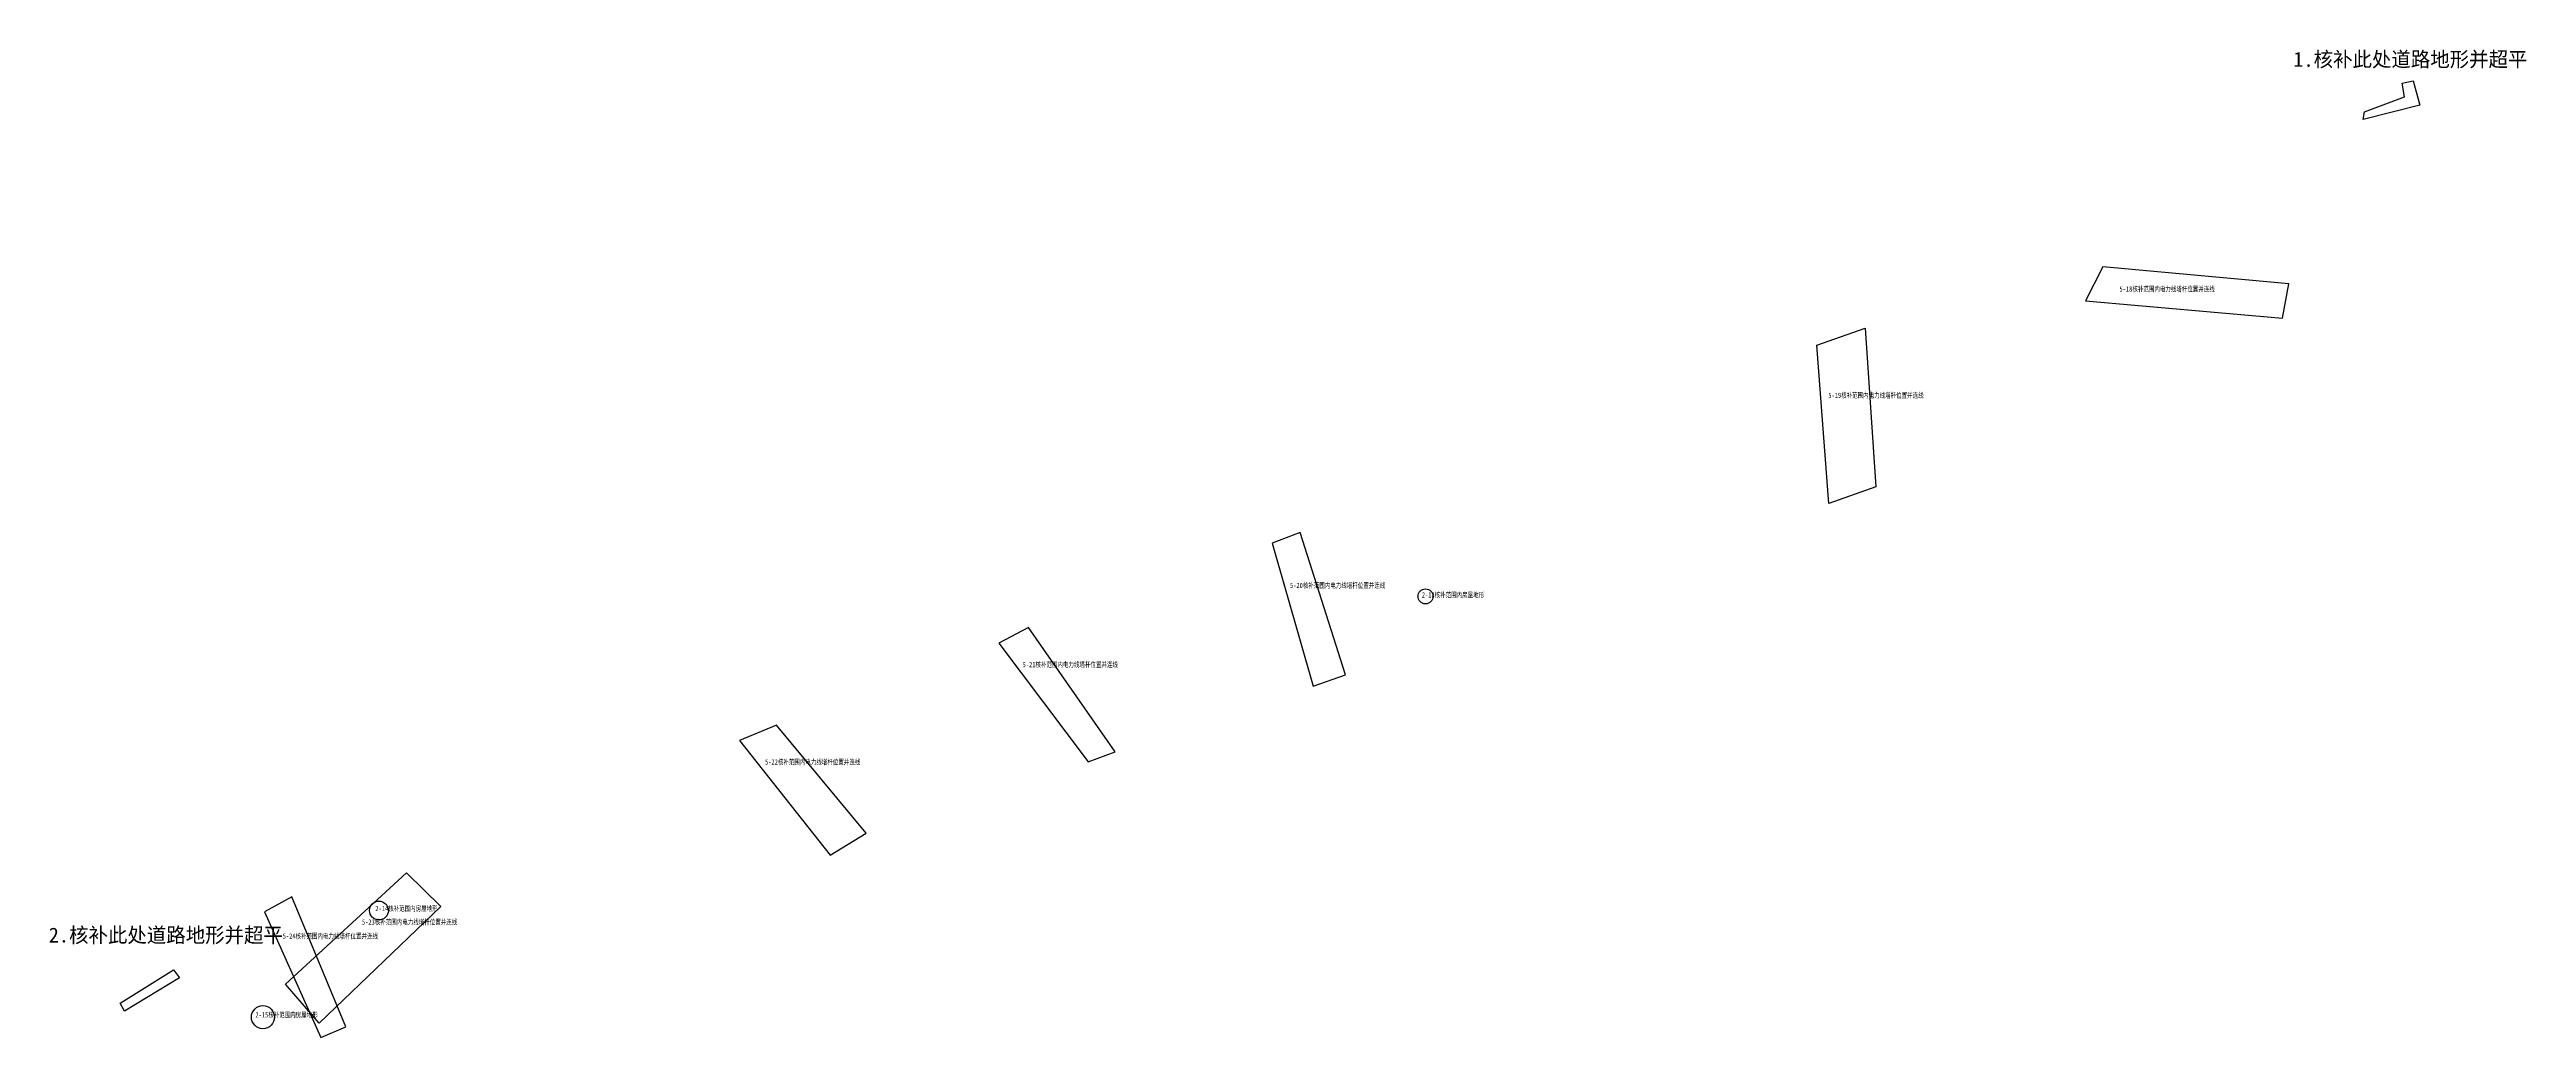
# Model space of a CAD drawing. Header units: metres. Extents: x 495750 to 619444, y 3353134 to 3402720.
# Drawn here: x 605271 to 608583, y 3395875 to 3397197 of the extents above; entities that cross this region are included whole.
import ezdxf

# ---------------------------------------------------------------- set-up
doc = ezdxf.new("R2010")
doc.units = ezdxf.units.M
for name, color, linetype in [('31米范围', 7, 'Continuous'), ('提测绘任务单', 106, 'Continuous'), ('电力线范围', 7, 'Continuous')]:
    doc.layers.add(name, color=color, linetype=linetype)

msp = doc.modelspace()

# ---------------------------------------------------------------- linework, layer by layer
at = {"layer": '31米范围'}
for centre, radius in [((607110.9, 3396465.2), 10), ((605711.2, 3396045), 12.6), ((605556, 3395902.4), 15.4)]:
    msp.add_circle(centre, radius, dxfattribs=at)
at = {"layer": '提测绘任务单'}
for points in [[(608366.6, 3397113.1), (608420.3, 3397133.4), (608417, 3397151.6), (608431.7, 3397154.7), (608440.8, 3397122), (608365, 3397102.8)], [(605365, 3395921.1), (605436.4, 3395965.5), (605444.5, 3395955), (605371, 3395910.5)]]:
    msp.add_lwpolyline(points, close=True, dxfattribs=at)
at = {"layer": '电力线范围'}
for points in [[(607993.4, 3396860.6), (608257, 3396837.1), (608265.6, 3396883.1), (608016.9, 3396906), (607993.4, 3396860.6)], [(607634.3, 3396801.1), (607699, 3396824), (607713.2, 3396611.6), (607650.5, 3396589.4), (607634.3, 3396801.1)], [(606905.8, 3396536.2), (606960.6, 3396344.9), (607004.1, 3396360.3), (606943.4, 3396550.6), (606905.8, 3396536.2)], [(606540.1, 3396402.4), (606659.6, 3396243.9), (606695.7, 3396257.1), (606580, 3396423.6), (606540.1, 3396402.4)], [(606193.2, 3396272.5), (606314.6, 3396119.1), (606362.9, 3396148.6), (606243.1, 3396292.9), (606193.2, 3396272.5)], [(605748, 3396095.5), (605794, 3396050.5), (605631.1, 3395894.6), (605586.2, 3395946.4), (605748, 3396095.5)], [(605633.5, 3395875.3), (605667.1, 3395889.7), (605594.9, 3396063.3), (605557.9, 3396043.1), (605633.5, 3395875.3)]]:
    msp.add_lwpolyline(points, dxfattribs=at)

# ---------------------------------------------------------------- texts
for s, p in [('1.核补此处道路地形并超平', (608271.5, 3397173.5)), ('2.核补此处道路地形并超平', (605269.5, 3396002.2))]:
    msp.add_text(s, height=20).set_placement(p)
at = {"width": 0.75}
for s, p in [('5-18核补范围内电力线塔杆位置并连线', (608039.1, 3396872.8)), ('5-19核补范围内电力线塔杆位置并连线', (607649.7, 3396730.6)), ('5-20核补范围内电力线塔杆位置并连线', (606929.7, 3396476.4)), ('2-13核补范围内房屋地形', (607106, 3396463.6)), ('5-21核补范围内电力线塔杆位置并连线', (606572.1, 3396370.5)), ('5-22核补范围内电力线塔杆位置并连线', (606227.6, 3396240.2)), ('5-23核补范围内电力线塔杆位置并连线', (605688.5, 3396026.2)), ('2-14核补范围内房屋地形', (605706.4, 3396044.3)), ('5-24核补范围内电力线塔杆位置并连线', (605582.5, 3396007.4)), ('2-15核补范围内房屋地形', (605546, 3395902.1))]:
    msp.add_text(s, height=7, dxfattribs=at).set_placement(p)

doc.saveas('drawing.dxf')
